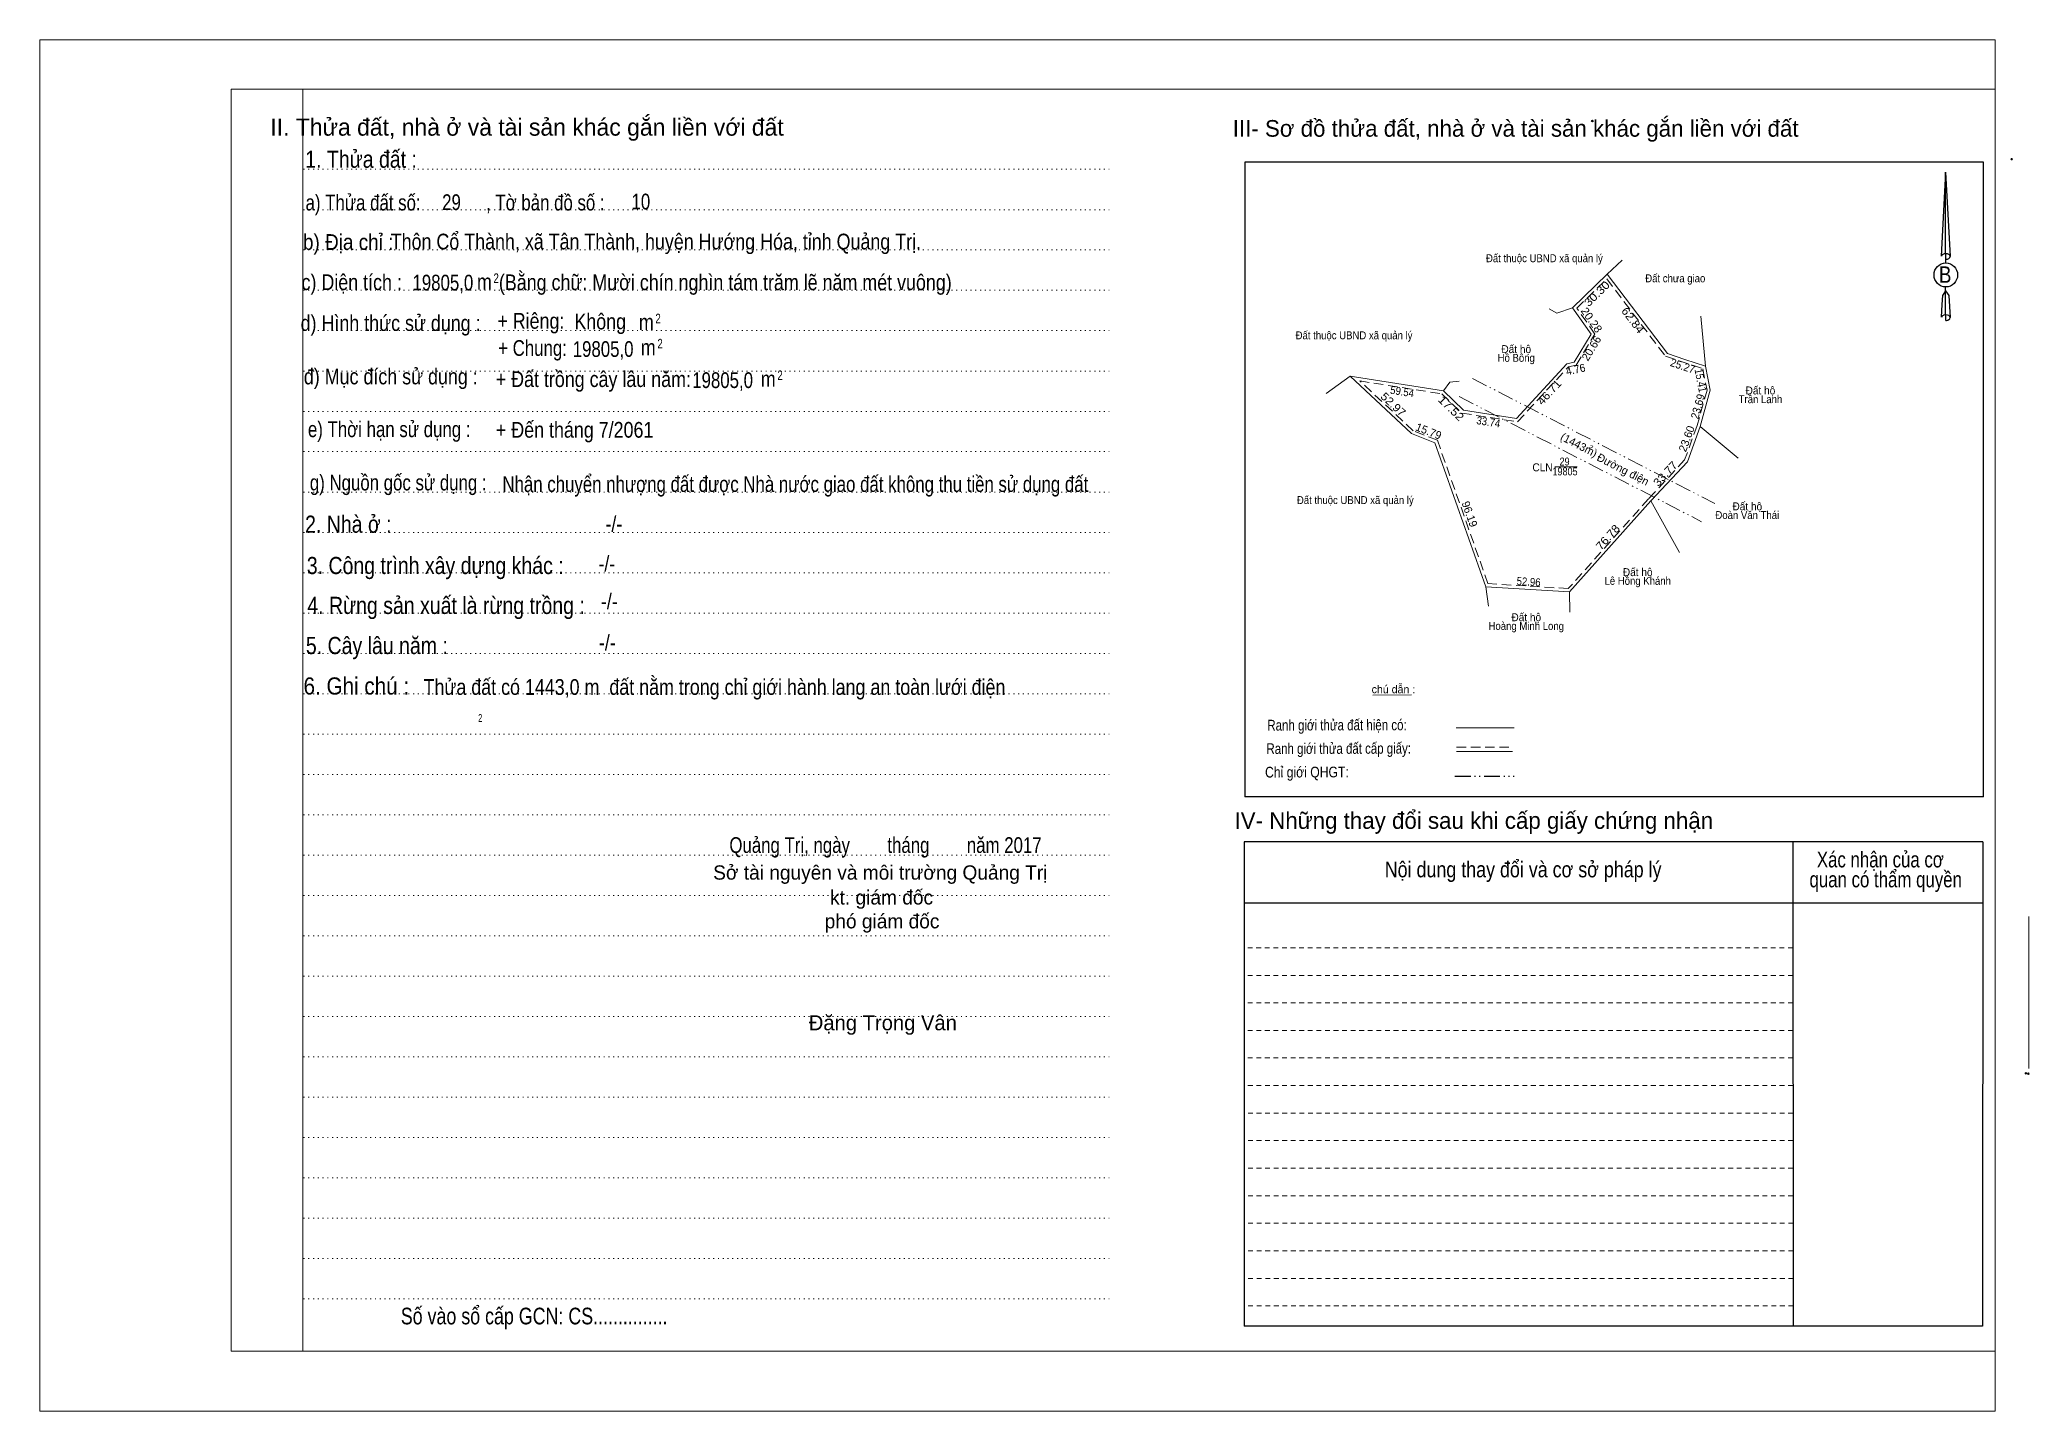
# Model space of a CAD drawing. Header units: metres. Extents: x 538035 to 540985, y 1834996 to 1836776.
# Drawn here: x 539363 to 540615, y 1835001 to 1835865 of the extents above; entities that cross this region are included whole.
import ezdxf
from ezdxf.enums import TextEntityAlignment as Align

# ---------------------------------------------------------------- set-up
doc = ezdxf.new("R2010")
doc.units = ezdxf.units.M
doc.header["$LTSCALE"] = 2
doc.header["$PDMODE"] = 32
doc.header["$PDSIZE"] = 1
for name, pattern in [('DASH_DOUBLE_DOT', [9.2, 5, -1.2, 0.3, -1.2, 0.3, -1.2]), ('DOTTED', [1.5, 0.3, -1.2]), ('MEDIUM_DASHED', [4.5, 3, -1.5]), ('SHORT_DASHED', [2.7, 1.5, -1.2])]:
    doc.linetypes.add(name, pattern=pattern)
for name, color, linetype, lineweight in [('1', 7, 'DOTTED', 13), ('2', 7, 'SHORT_DASHED', 13), ('28', 7, 'Continuous', 25), ('3', 7, 'MEDIUM_DASHED', 13), ('5', 7, 'Continuous', 13), ('63', 7, 'Continuous', 25)]:
    doc.layers.add(name, color=color, linetype=linetype, lineweight=lineweight)
for name, color, linetype in [('18', 7, 'Continuous'), ('4', 7, 'Continuous'), ('7', 7, 'Continuous'), ('8', 7, 'Continuous')]:
    doc.layers.add(name, color=color, linetype=linetype)

msp = doc.modelspace()

# ---------------------------------------------------------------- texts
at = {"layer": '18'}
for s, height, p in [('II. Thửa đất, nhà ở và tài sản khác gắn liền với đất', 10.8, (539669.355, 1835804.38)), ('Sở tài nguyên và môi trường Quảng Trị', 9, (539891.82, 1835335.69)), ('kt. giám đốc', 9, (539892.6, 1835320.03)), ('phó giám đốc', 9, (539892.915, 1835305)), ('Đặng Trọng Vân', 9.504, (539893.41, 1835240.79))]:
    msp.add_text(s, height=height, dxfattribs=at).set_placement(p, align=Align.CENTER)
for s, height, width, p in [('1. Thửa đất :', 10.8, 0.85, (539564.87, 1835784.16)), ('a) Thửa đất số:              , Tờ bản đồ số : ', 9.901, 0.8, (539625.53, 1835757.28)), ('29', 9.9, 0.8, (539621.815, 1835757.52)), ('10', 9.9, 0.8, (539741.06, 1835757.94)), (' Thôn Cổ Thành, xã Tân Thành, huyện Hướng Hóa, tỉnh Quảng Trị.', 9.9, 0.85, (539748.935, 1835732.74)), ('b) Địa chỉ : ', 9.901, 0.9, (539558.4, 1835732.44)), ('(Bằng chữ: Mười chín nghìn tám trăm lẽ năm mét vuông)', 9.9, 0.85, (539794.225, 1835707.07)), ('c) Diện tích :                                                   ', 9.901, 0.85, (539638.705, 1835707.12)), ('19805,0', 9.9, 0.8, (539616.385, 1835706.88)), (' m', 9.901, 0.85, (539640.955, 1835707.36)), ('2', 6, 0.75, (539649.94, 1835711.62)), ('d) Hình thức sử dụng :', 9.901, 0.85, (539583.46, 1835681.38)), ('+ Riêng: ', 9.901, 0.85, (539673.34, 1835682.76)), ('       + Chung:', 9.901, 0.8, (539662.54, 1835665.66)), ('đ) Mục đích sử dụng :', 9.901, 0.85, (539583.585, 1835647.72)), ('+ Đất trồng cây lâu năm:', 9.901, 0.85, (539711.125, 1835646.04)), ('2', 6, 0.75, (539828.71, 1835650.48)), (' m', 9.901, 0.85, (539819.665, 1835646.22)), ('e) Thời hạn sử dụng :', 9.901, 0.8, (539582.575, 1835614.48)), ('+ Đến tháng 7/2061', 9.9, 0.85, (539699.34, 1835614.12)), ('g) Nguồn gốc sử dụng :', 9.901, 0.8, (539588.265, 1835580.88)), ('Nhận chuyển nhượng đất được Nhà nước giao đất không thu tiền sử dụng đất', 9.9, 0.8, (539838.33, 1835579.95)), ('2. Nhà ở :', 10.8, 0.85, (539556.83, 1835554.24)), ('3. Công trình xây dựng khác :', 10.8, 0.85, (539611.57, 1835528.2)), ('4. Rừng sản xuất là rừng trồng :', 10.8, 0.85, (539618.385, 1835503.06)), ('5. Cây lâu năm :', 10.8, 0.85, (539574.81, 1835477.8)), ('6. Ghi chú :', 10.8, 0.9, (539561.875, 1835452.3)), ('Quảng Trị, ngày        tháng        năm 2017', 9.9, 0.8, (539895.09, 1835352.52)), ('Số vào sổ cấp GCN: CS...............', 10.5, 0.8, (539673.835, 1835055.52))]:
    msp.add_text(s, height=height, dxfattribs=dict(at, width=width)).set_placement(p, align=Align.CENTER)
at = {"layer": '28'}
for s, width, p in [('-/-', 0.85, (539724.055, 1835554.84)), ('-/-', 0.85, (539719.615, 1835529.76)), ('-/-', 0.85, (539721.175, 1835506.06)), ('-/-', 0.85, (539719.915, 1835480.08)), ('Nội dung thay đổi và cơ sở pháp lý', 0.85, (540296.595, 1835337.16)), ('Xác nhận của cơ', 0.8, (540521.52, 1835343.4)), (' quan có thẩm quyền', 0.8, (540523.42, 1835330.86))]:
    msp.add_text(s, height=9.901, dxfattribs=dict(at, width=width)).set_placement(p, align=Align.CENTER)
msp.add_text('IV- Những thay đổi sau khi cấp giấy chứng nhận', height=10.5, dxfattribs=at).set_placement((540265.54, 1835367.7), align=Align.CENTER)
at = {"layer": '4'}
for s, height, width, p in [('Không', 9.901, 0.85, (539715.445, 1835682.36)), (' m', 9.901, 0.85, (539742.925, 1835681.97)), ('2', 6, 0.75, (539751.91, 1835686.23)), ('19805,0', 9.9, 0.8, (539717.275, 1835665.01)), (' m', 9.901, 0.85, (539744.095, 1835666.06)), ('2', 6, 0.75, (539753.14, 1835670.38))]:
    msp.add_text(s, height=height, dxfattribs=dict(at, width=width)).set_placement(p, align=Align.CENTER)
at = {"layer": '63'}
msp.add_text('III- Sơ đồ thửa đất, nhà ở và tài sản khác gắn liền với đất', height=10.5, dxfattribs=at).set_placement((540291.875, 1835803.72), align=Align.CENTER)
for s, height, width, p in [('Đất thuộc UBND xã quản lý', 5, 0.9, (540309.995, 1835724.67)), ('B', 10.37, 0.85, (540562.36, 1835711.68)), ('Đất chưa giao', 5, 0.9, (540392.4, 1835712.03)), ('Đất thuộc UBND xã quản lý', 5, 0.9, (540190.135, 1835676.11)), ('Đất hộ', 5, 0.95, (540292.255, 1835667.41)), ('Hồ Bông', 5, 0.9, (540292.25, 1835661.91)), ('Đất hộ', 5, 0.95, (540446.025, 1835641.37)), ('Trần Lanh', 5, 0.9, (540446.025, 1835635.87)), ('CLN', 5, 0.95, (540308.785, 1835592.94)), ('19805', 5, 0.85, (540322.975, 1835590.37)), ('29', 5, 0.85, (540322.69, 1835596.58)), ('Đất thuộc UBND xã quản lý', 5, 0.9, (540190.925, 1835572.32)), ('Đất hộ', 5, 0.95, (540437.745, 1835568.36)), ('Đoàn Văn Thái', 5, 0.9, (540437.74, 1835562.86)), ('Đất hộ', 5, 0.95, (540368.745, 1835526.92)), ('Lê Hồng Khánh', 5, 0.9, (540368.745, 1835521.42)), ('Hoàng Minh Long', 5, 0.9, (540298.56, 1835493)), ('Đất hộ', 5, 0.95, (540298.565, 1835498.5))]:
    msp.add_text(s, height=height, dxfattribs=dict(at, width=width)).set_placement(p, align=Align.CENTER)
for s, height, rotation, width, p in [('30.30', 5, 44.372, 1.15, (540344.787, 1835703.036)), ('20.28', 5, 304.96, 1.05, (540337.646, 1835686.812)), ('62.84', 5, 307.24, 1.1, (540363.667, 1835686.573)), ('4.76', 5, 12.607, 0.95, (540330.169, 1835654.658)), ('25.27', 5, 341.522, 0.95, (540396.283, 1835656.929)), ('15.41', 5, 281.266, 0.9, (540405.932, 1835649.688)), ('59.54', 5, 351.014, 0.9, (540220.045, 1835640.702)), ('46.71', 5, 47.282, 1.1, (540314.876, 1835641.019)), ('52.97', 5, 316.966, 1.1, (540213.094, 1835633.238)), ('17.52', 5, 315.925, 1.15, (540249.501, 1835630.79)), ('23.69', 5, 74.45, 0.95, (540408.986, 1835633.16)), ('33.74', 5, 351.289, 0.9, (540274.351, 1835621.601)), ('2', 2.5, 332.697, 1.5, (540338.822, 1835607.114)), ('33.77', 5, 47.184, 1.1, (540387.944, 1835589.706)), ('76.78', 5, 48.199, 1.1, (540351.776, 1835549.759)), ('52.96', 5, 356.493, 0.9, (540299.897, 1835520.877)), ('Ranh giới thửa đất hiện có:', 6.774, 0.135, 0.8, (540179.387, 1835429.705)), ('Ranh giới thửa đất cấp giấy:', 6.744, 0.135, 0.8, (540180.477, 1835414.949)), ('Chỉ giới QHGT:', 6.744, 0.135, 0.85, (540160.457, 1835400.082))]:
    msp.add_text(s, height=height, rotation=rotation, dxfattribs=dict(at, width=width)).set_placement(p, align=Align.CENTER)
for s, height, rotation, p in [('20.66', 5, 58.779, (540341.725, 1835669.139)), ('15.79', 5, 338.374, (540236.154, 1835615.85)), ('23.60', 5, 69.975, (540401.9, 1835612.614)), ('(1443m)', 5, 332.697, (540330.588, 1835607.293)), ('Đường điện', 5, 332.697, (540358.343, 1835591.919)), ('96.19', 5, 289.45, (540260.551, 1835565.152)), ('chú dẫn :', 4.987, 359.974, (540214.919, 1835453.113))]:
    msp.add_text(s, height=height, rotation=rotation, dxfattribs=at).set_placement(p, align=Align.CENTER)
at = {"layer": '7', "width": 0.8}
msp.add_text('19805,0', height=9.9, dxfattribs=at).set_placement((539792.525, 1835645.4), align=Align.CENTER)
at = {"layer": '8'}
for s, height, width, p in [('Thửa đất có 1443,0 m  đất nằm trong chỉ giới hành lang an toàn lưới điện', 9.9, 0.85, (539787.395, 1835452.1)), ('2', 4.95, 0.7, (539639.875, 1835435.04))]:
    msp.add_text(s, height=height, dxfattribs=dict(at, width=width)).set_placement(p, align=Align.CENTER)

# ---------------------------------------------------------------- linework, layer by layer
at = {"layer": '1', "linetype": 'Continuous'}
for p, q in [((539483.16, 1835833.6), (540593.76, 1835833.6)), ((539483.16, 1835833.6), (539483.16, 1835038.6)), ((540593.76, 1835833.6), (540593.76, 1835031.94)), ((539483.16, 1835038.6), (540593.76, 1835038.6))]:
    msp.add_line(p, q, dxfattribs=at)
at = {"layer": '1'}
for p, q in [((539528.16, 1835833.6), (539528.16, 1835038.6)), ((539528.16, 1835833.6), (539528.16, 1835038.6)), ((539528.64, 1835783.2), (540035.88, 1835783.2)), ((539528.64, 1835757.76), (540035.88, 1835757.76)), ((539528.64, 1835732.38), (540035.88, 1835732.38)), ((539528.64, 1835707), (540035.88, 1835707)), ((539528.64, 1835681.56), (540035.88, 1835681.56)), ((539528.64, 1835656.12), (540035.88, 1835656.12)), ((539528.64, 1835630.68), (540035.88, 1835630.68)), ((539528.64, 1835605.36), (540035.88, 1835605.36)), ((539528.64, 1835579.86), (540035.88, 1835579.86)), ((539528.64, 1835554.48), (540035.88, 1835554.48)), ((539528.64, 1835529.04), (540035.88, 1835529.04)), ((539528.64, 1835503.66), (540035.88, 1835503.66)), ((539528.64, 1835478.22), (540035.88, 1835478.22)), ((539528.64, 1835452.84), (540035.88, 1835452.84)), ((539528.64, 1835427.4), (540035.88, 1835427.4)), ((539528.64, 1835401.96), (540035.88, 1835401.96)), ((539528.64, 1835376.52), (540035.88, 1835376.52)), ((539528.64, 1835351.14), (540035.88, 1835351.14)), ((539528.64, 1835325.76), (540035.88, 1835325.76)), ((539528.64, 1835300.32), (540035.88, 1835300.32)), ((539528.64, 1835274.88), (540035.88, 1835274.88)), ((539528.64, 1835249.5), (540035.88, 1835249.5)), ((539528.64, 1835224.12), (540035.88, 1835224.12)), ((539528.64, 1835198.68), (540035.88, 1835198.68)), ((539528.64, 1835173.24), (540035.88, 1835173.24)), ((539528.64, 1835147.8), (540035.88, 1835147.8)), ((539528.64, 1835122.48), (540035.88, 1835122.48)), ((539528.64, 1835097.04), (540035.88, 1835097.04)), ((539528.64, 1835071.6), (540035.88, 1835071.6))]:
    msp.add_line(p, q, dxfattribs=at)
at = {"layer": '1', "linetype": 'Continuous'}
for points in [[(539362.56, 1835000.8), (540593.76, 1835000.8), (540593.76, 1835864.8), (539362.56, 1835864.8)], [(539528.16, 1835833.6), (540593.76, 1835833.6), (540593.76, 1835038.6), (539528.16, 1835038.6)]]:
    msp.add_lwpolyline(points, close=True, dxfattribs=at)
at = {"layer": '2'}
for p, q in [((540466.44, 1835275.36), (540120.96, 1835275.36)), ((540466.44, 1835258.08), (540120.96, 1835258.08)), ((540466.44, 1835240.68), (540120.96, 1835240.68)), ((540466.44, 1835223.34), (540120.96, 1835223.34)), ((540466.5, 1835206), (540120.96, 1835206)), ((540466.56, 1835188.6), (540120.96, 1835188.6)), ((540466.56, 1835171.26), (540120.96, 1835171.26)), ((540466.56, 1835153.92), (540120.96, 1835153.92)), ((540466.56, 1835136.52), (540120.96, 1835136.52)), ((540466.62, 1835119.24), (540120.96, 1835119.24)), ((540466.62, 1835101.84), (540120.96, 1835101.84)), ((540466.68, 1835084.5), (540120.96, 1835084.5)), ((540466.68, 1835067.16), (540120.96, 1835067.16))]:
    msp.add_line(p, q, dxfattribs=at)
at = {"layer": '28'}
for p, q in [((540466.44, 1835359.6), (540466.68, 1835054.32)), ((540586.08, 1835359.6), (540585.84, 1835054.32)), ((540586.02, 1835320.84), (540120.96, 1835320.84)), ((540585.84, 1835054.32), (540120.96, 1835054.32))]:
    msp.add_line(p, q, dxfattribs=at)
at = {"layer": '28', "linetype": 'SHORT_DASHED', "lineweight": 13}
msp.add_line((540466.38, 1835292.76), (540120.96, 1835292.76), dxfattribs=at)
at = {"layer": '28'}
msp.add_lwpolyline([(540586.08, 1835359.6), (540120.96, 1835359.6), (540120.96, 1835054.32)], dxfattribs=at)
at = {"layer": '3'}
msp.add_lwpolyline([(540349.21, 1835714.14), (540386.24, 1835665.42), (540409.7, 1835657.58), (540412.39, 1835644.08), (540406.18, 1835621.79), (540398.27, 1835600.07), (540375.58, 1835575.59), (540325.04, 1835519.06), (540274.46, 1835522.16), (540242.57, 1835612.46), (540227.4, 1835618.48), (540193.73, 1835649.91), (540245.46, 1835641.73), (540258.06, 1835629.54), (540293.09, 1835624.17), (540325.08, 1835658.81), (540329.95, 1835659.9), (540341.78, 1835679.42), (540330.38, 1835695.72)], close=True, dxfattribs=at)
at = {"layer": '5'}
msp.add_line((540615.04, 1835216.77), (540615.04, 1835312.37), dxfattribs=at)
for p in [(540604.24, 1835789.57), (540613.16, 1835213.69), (540614.76, 1835213.41)]:
    msp.add_point(p, dxfattribs=at)
at = {"layer": '63'}
for p, q in [((540121.38, 1835787.64), (540121.38, 1835387.8)), ((540562.62, 1835781.4), (540565.44, 1835728.36)), ((540562.62, 1835781.4), (540565.44, 1835728.36)), ((540562.62, 1835781.4), (540565.44, 1835728.36)), ((540560.34, 1835736.64), (540559.92, 1835728.48)), ((540562.62, 1835730.16), (540562.62, 1835728.12)), ((540562.62, 1835728.12), (540562.62, 1835726.56)), ((540562.62, 1835726.56), (540562.62, 1835724.52)), ((540562.62, 1835726.56), (540562.62, 1835724.52)), ((540562.62, 1835726.56), (540562.62, 1835724.52)), ((540565.44, 1835728.36), (540565.44, 1835728.48)), ((540562.62, 1835706.64), (540562.62, 1835709.04)), ((540562.62, 1835706.64), (540562.62, 1835709.04)), ((540562.62, 1835706.64), (540562.62, 1835709.04)), ((540562.62, 1835706.64), (540564.72, 1835703.76)), ((540562.62, 1835706.64), (540564.72, 1835703.76)), ((540562.62, 1835706.64), (540564.72, 1835703.76)), ((540564.72, 1835703.76), (540565.44, 1835689.84)), ((540564.72, 1835703.76), (540565.44, 1835689.84)), ((540564.72, 1835703.76), (540565.44, 1835689.84)), ((540562.62, 1835691.64), (540562.62, 1835689.6)), ((540562.62, 1835689.6), (540562.62, 1835688.04)), ((540565.44, 1835689.84), (540565.44, 1835689.96)), ((540586.56, 1835387.8), (540121.38, 1835387.8))]:
    msp.add_line(p, q, dxfattribs=at)
at = {"layer": '63', "lineweight": 13}
for p, q in [((540349.43, 1835717.15), (540358.89, 1835725.86)), ((540349.43, 1835717.15), (540327.77, 1835695.96)), ((540408.46, 1835690.65), (540411.43, 1835659.11)), ((540187.59, 1835652.91), (540172.63, 1835641.96)), ((540187.59, 1835652.91), (540246.4, 1835643.61)), ((540316.57, 1835595.7), (540330.57, 1835595.7)), ((540377.06, 1835574.24), (540325.88, 1835517)), ((540394.99, 1835541.8), (540377.06, 1835574.24)), ((540273.02, 1835520.24), (540325.88, 1835517)), ((540274.87, 1835508.07), (540273.02, 1835520.24)), ((540325.88, 1835517), (540326.06, 1835504.27)), ((540202.04, 1835451.92), (540226.28, 1835452.22)), ((540254.42, 1835431.4), (540290.96, 1835431.4)), ((540254.66, 1835416.52), (540289.82, 1835416.52)), ((540254.66, 1835416.52), (540289.82, 1835416.52))]:
    msp.add_line(p, q, dxfattribs=at)
at = {"layer": '63', "linetype": 'MEDIUM_DASHED', "lineweight": 13}
msp.add_line((540254.66, 1835419.16), (540290.66, 1835419.16), dxfattribs=at)
at = {"layer": '63', "linetype": 'DASH_DOUBLE_DOT'}
msp.add_line((540253.58, 1835400.86), (540291.02, 1835400.86), dxfattribs=at)
at = {"layer": '63'}
for points in [[(540586.56, 1835387.8), (540586.56, 1835787.64), (540121.38, 1835787.64)], [(540562.62, 1835730.16), (540562.62, 1835781.4), (540560.34, 1835736.64)], [(540562.62, 1835691.64), (540562.62, 1835706.64), (540560.64, 1835703.76), (540560.34, 1835698.12), (540559.92, 1835689.96)]]:
    msp.add_lwpolyline(points, dxfattribs=at)
at = {"layer": '63', "lineweight": 13}
for points in [[(540349.43, 1835717.15), (540387.46, 1835667.12), (540398.4, 1835663.46), (540411.43, 1835659.11)], [(540327.77, 1835695.96), (540339.39, 1835679.34), (540328.68, 1835661.67), (540324.03, 1835660.63), (540292.34, 1835626.31), (540258.99, 1835631.42), (540246.4, 1835643.61)], [(540327.77, 1835695.96), (540317.88, 1835692.46), (540312.98, 1835695.27)], [(540411.43, 1835659.11), (540414.44, 1835644), (540413.61, 1835641.01), (540408.09, 1835621.18)], [(540273.02, 1835520.24), (540240.99, 1835610.94), (540226.31, 1835616.76), (540187.59, 1835652.91)], [(540256.31, 1835649.71), (540250.47, 1835649.04), (540246.4, 1835643.61)], [(540377.06, 1835574.24), (540400.01, 1835599.01), (540408.09, 1835621.18), (540431.97, 1835601.13)]]:
    msp.add_lwpolyline(points, dxfattribs=at)
at = {"layer": '63', "linetype": 'DASH_DOUBLE_DOT', "lineweight": 13}
for points in [[(540264.67, 1835651.45), (540392.83, 1835585.28), (540417.23, 1835572.67)], [(540256.21, 1835640.05), (540386.41, 1835572.84), (540408.96, 1835561.18)]]:
    msp.add_lwpolyline(points, dxfattribs=at)
at = {"layer": '63'}
msp.add_ellipse((540562.731, 1835716.633), major_axis=(0, 7.548), ratio=0.983453, dxfattribs=at)
for centre, start_param, end_param in [((540562.734, 1835728.264), 1.57079633, 3.07445202), ((540562.734, 1835728.264), 0.06714063, 1.57079633), ((540562.734, 1835728.264), 4.71238898, 6.28318531), ((540562.734, 1835689.741), 2.49106941, 3.07427841), ((540562.734, 1835689.741), 1.57079633, 2.49106941), ((540562.734, 1835689.741), 0.06714063, 1.57079633), ((540562.734, 1835689.741), 4.71238898, 6.28318531)]:
    msp.add_ellipse(centre, major_axis=(2.721, 0), ratio=0.655448, start_param=start_param, end_param=end_param, dxfattribs=at)
msp.add_point((540340.2, 1835813.56), dxfattribs=at)

msp.set_redraw_order([(e.dxf.handle, doc.entitydb.next_handle()) for e in msp.query("TEXT MTEXT ATTDEF DIMENSION ARC_DIMENSION")])  # texts and dimensions are drawn at this point

doc.saveas('drawing.dxf')
